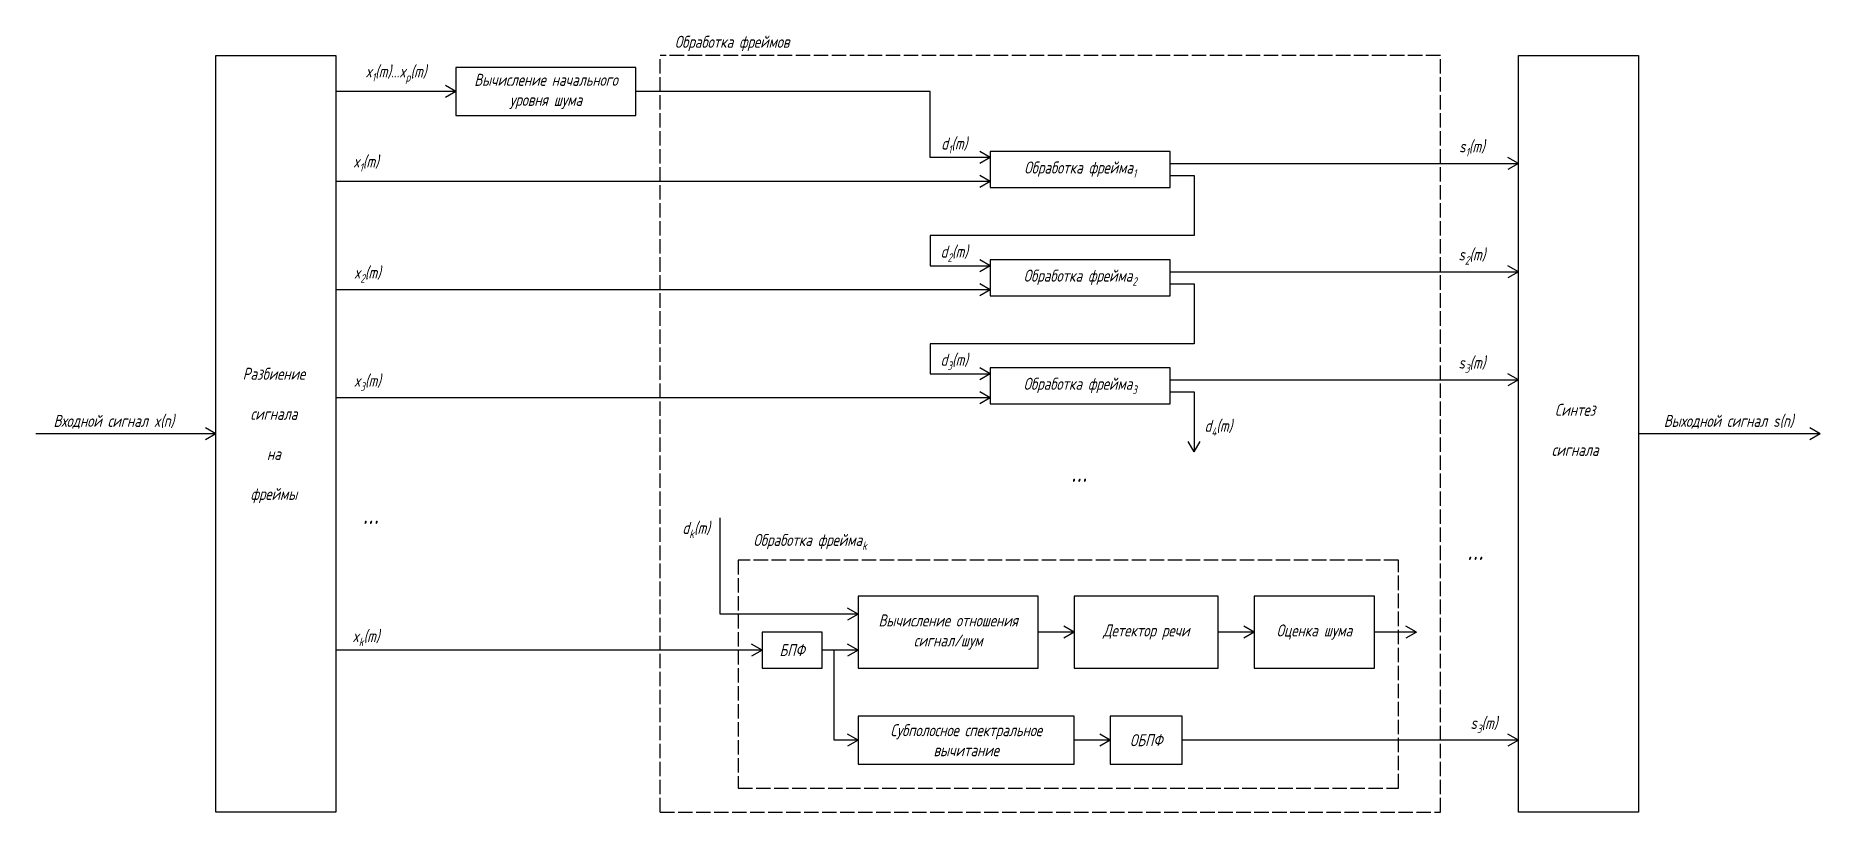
# Model space of a CAD drawing. Extents: x 1752 to 4486, y 50 to 696.
# Drawn here: x 3000 to 4486, y 50 to 696 of the extents above; entities that cross this region are included whole.
import ezdxf

# ---------------------------------------------------------------- set-up
doc = ezdxf.new("R2010")
doc.units = 0
doc.header["$MEASUREMENT"] = 0
doc.linetypes.add('ACAD_ISO02W100', pattern=[15, 12, -3])
doc.layers.get('0').update_dxf_attribs({"linetype": 'CONTINUOUS'})
doc.layers.add('текст', color=7, linetype='CONTINUOUS', lineweight=30)
doc.styles.add('стиль1', font='romans.shx', dxfattribs={"width": 0.75, "oblique": 15, "height": 3.5})

msp = doc.modelspace()

# ---------------------------------------------------------------- texts
at = {"layer": 'текст', "style": 'стиль1'}
for s, width, gutter_width, heights, insert, char_height, attachment_point in [('\\A1;\\pxqc;Обработка фреймов', 128, 17.5, [12.5], (3580, 690), 10, 5), ('\\A1;\\pxqc;x{\\H0.7x;\\S^ 1;}(m)...x{\\H0.7x;\\S^ p;}(m)', 64.245, 17.5, [10.5], (3300, 665), 10, 5), ('\\pxqc;Вычисление начального уровня шума', 150, 17.5, [0], (3425, 650), 10, 5), ('\\A1;\\pxqc;d{\\H0.7x;\\S^ 1;}(m)', 32.414, 17.5, [10.5], (3765, 605), 10, 5), ('\\A1;\\pxqc;s{\\H0.7x;\\S^ 1;}(m)', 32.414, 17.5, [10.5], (4196.2, 602.6), 10, 5), ('\\A1;\\pxqc;x{\\H0.7x;\\S^ 1;}(m)', 32.414, 17.5, [10.5], (3275, 590), 10, 5), ('\\A1;\\pxqc;Обработка фрейма{\\H0.7x;\\S^ 1;}', 150, 52.5, [30], (3870, 585), 10, 5), ('\\A1;\\pxqc;d{\\H0.7x;\\S^ 2;}(m)', 32.414, 17.5, [10.5], (3765, 515), 10, 5), ('\\A1;\\pxqc;s{\\H0.7x;\\S^ 2;}(m)', 32.414, 17.5, [10.5], (4196.2, 512.6), 10, 5), ('\\A1;\\pxqc;x{\\H0.7x;\\S^ 2;}(m)', 32.414, 17.5, [10.5], (3276.2, 497.6), 10, 5), ('\\A1;\\pxqc;Обработка фрейма{\\H0.7x;\\S^ 2;}', 150, 52.5, [30], (3870, 495), 10, 5), ('\\A1;\\pxqc;d{\\H0.7x;\\S^ 3;}(m)', 32.414, 17.5, [10.5], (3765, 425), 10, 5), ('\\pxqc;Разбиение\\P\\Pсигнала\\P \\Pна \\P\\Pфреймы', 65.537, 17.5, [120.4], (3165.6, 420), 10, 1), ('\\A1;\\pxqc;s{\\H0.7x;\\S^ 3;}(m)', 32.414, 17.5, [10.5], (4196.2, 422.6), 10, 5), ('\\A1;\\pxqc;x{\\H0.7x;\\S^ 3;}(m)', 32.414, 17.5, [10.5], (3276.2, 407.6), 10, 5), ('\\A1;\\pxqc;Обработка фрейма{\\H0.7x;\\S^ 3;}', 150, 52.5, [30], (3870, 405), 10, 5), ('\\pxqc;Синтез\\P\\Pсигнала', 64.376, 17.5, [54.8], (4250, 390), 10, 1), ('\\A1;\\pxqc;Входной сигнал x(n)', 135.734, 17.5, [8.87], (3065, 375), 10, 5), ('\\A1;\\pxqc;d{\\H0.7x;\\S^ 4;}(m)', 32.414, 17.5, [10.5], (3985, 370), 10, 5), ('\\A1;\\pxqc;Выходной сигнал s(n)', 135.734, 17.5, [8.87], (4410, 375), 10, 5), ('\\A1;\\pxqc;...', 128, 17.5, [12.5], (3869, 335), 20, 5), ('\\A1;\\pxqc;...', 128, 17.5, [12.5], (3279, 300), 20, 5), ('\\A1;\\pxqc;d{\\H0.7x;\\S^ k;}(m)', 32.414, 17.5, [10.5], (3550, 285), 10, 5), ('\\A1;\\pxqc;Обработка фрейма{\\H0.7x;\\S^ k;}', 128, 17.5, [12.5], (3645, 275), 10, 5), ('\\A1;\\pxqc;...', 128, 17.5, [12.5], (4199, 270), 20, 5), ('\\pxqc;Вычисление отношения сигнал/шум', 150, 17.5, [0], (3760, 200), 10, 5), ('\\A1;\\pxqc;x{\\H0.7x;\\S^ k;}(m)', 32.414, 17.5, [10.5], (3275, 195), 10, 5), ('\\pxqc;Детектор речи', 150, 17.5, [0], (3925, 200), 10, 5), ('\\pxqc;Оценка шума', 150, 17.5, [0], (4065, 200), 10, 5), ('\\pxqc;БПФ', 150, 17.5, [0], (3630, 185), 10, 5), ('\\pxqc;Субполосное спектральное вычитание', 161.444, 17.5, [0], (3775, 110), 10, 5), ('\\A1;\\pxqc;s{\\H0.7x;\\S^ 3;}(m)', 32.414, 17.5, [10.5], (4206.2, 122.6), 10, 5), ('\\pxqc;ОБПФ', 100.129, 17.5, [10.5], (3925, 110), 10, 5)]:
    msp.add_mtext_dynamic_manual_height_columns(s, width=width, gutter_width=gutter_width, heights=heights, dxfattribs=dict(at, insert=insert, char_height=char_height, attachment_point=attachment_point))

# ---------------------------------------------------------------- linework, layer by layer
for p, q in [((3150, 50), (3150, 680)), ((3150, 680), (3250, 680)), ((3250, 680), (3250, 50)), ((3500, 670), (3350, 670)), ((3350, 670), (3350, 630)), ((3500, 630), (3500, 670)), ((4235, 50), (4235, 680)), ((4235, 680), (4335, 680)), ((4335, 680), (4335, 50)), ((3350, 650), (3341.3, 655)), ((3350, 650), (3250, 650)), ((3350, 650), (3341.3, 645)), ((3745, 650), (3500, 650)), ((3745, 595), (3745, 650)), ((3350, 630), (3500, 630)), ((3795, 595), (3745, 595)), ((3795, 595), (3786.3, 600)), ((3795, 595), (3786.3, 590)), ((3795, 600), (3795, 570)), ((3945, 600), (3795, 600)), ((3945, 570), (3945, 600)), ((4235, 590), (4226.3, 595)), ((3795, 575), (3786.3, 580)), ((3945, 590), (4235, 590)), ((3945, 580), (3965, 580)), ((3965, 580), (3965, 530)), ((4235, 590), (4226.3, 585)), ((3795, 575), (3250, 575)), ((3795, 575), (3786.3, 570)), ((3795, 570), (3945, 570)), ((3965, 530), (3745, 530)), ((3745, 530), (3745, 505)), ((3795, 505), (3786.3, 510)), ((3795, 510), (3795, 480)), ((3945, 510), (3795, 510)), ((3945, 480), (3945, 510)), ((3745, 505), (3795, 505)), ((3795, 505), (3786.3, 500)), ((3945, 500), (4235, 500)), ((4235, 500), (4226.3, 505)), ((4235, 500), (4226.3, 495)), ((3795, 485), (3250, 485)), ((3795, 485), (3786.3, 490)), ((3795, 485), (3786.3, 480)), ((3795, 480), (3945, 480)), ((3945, 490), (3965, 490)), ((3965, 490), (3965, 440)), ((3965, 440), (3745, 440)), ((3745, 440), (3745, 415)), ((3795, 415), (3786.3, 420)), ((3795, 420), (3795, 390)), ((3945, 420), (3795, 420)), ((3945, 390), (3945, 420)), ((3745, 415), (3795, 415)), ((3795, 415), (3786.3, 410)), ((3945, 410), (4235, 410)), ((4235, 410), (4226.3, 415)), ((4235, 410), (4226.3, 405)), ((3795, 395), (3250, 395)), ((3795, 395), (3786.3, 400)), ((3795, 395), (3786.3, 390)), ((3795, 390), (3945, 390)), ((3945, 400), (3965, 400)), ((3965, 400), (3965, 350)), ((3150, 365), (3000, 365)), ((3150, 365), (3141.3, 370)), ((3150, 365), (3141.3, 360)), ((3965, 350), (3960, 358.7)), ((3965, 350), (3970, 358.7)), ((4486.4, 365), (4335, 365)), ((4486.4, 365), (4477.8, 370)), ((4486.4, 365), (4477.8, 360)), ((3570, 215), (3570, 295)), ((3835, 230), (3685, 230)), ((3685, 230), (3685, 170)), ((3835, 170), (3835, 230)), ((3985, 230), (3865, 230)), ((3865, 230), (3865, 170)), ((3985, 170), (3985, 230)), ((4115, 230), (4015, 230)), ((4015, 230), (4015, 170)), ((4115, 170), (4115, 230)), ((3685, 215), (3570, 215)), ((3685, 215), (3676.3, 220)), ((3685, 215), (3676.3, 210)), ((3655, 200), (3605, 200)), ((3605, 200), (3605, 170)), ((3655, 170), (3655, 200)), ((3865, 200), (3835, 200)), ((3865, 200), (3856.3, 205)), ((3865, 200), (3856.3, 195)), ((4015, 200), (3985, 200)), ((4015, 200), (4006.3, 205)), ((4015, 200), (4006.3, 195)), ((4150, 200), (4115, 200)), ((4150, 200), (4141.3, 205)), ((4150, 200), (4141.3, 195)), ((3605, 185), (3250, 185)), ((3605, 185), (3596.3, 190)), ((3605, 185), (3596.3, 180)), ((3685, 185), (3655, 185)), ((3665, 110), (3665, 185)), ((3685, 185), (3676.3, 190)), ((3685, 185), (3676.3, 180)), ((3605, 170), (3655, 170)), ((3685, 170), (3835, 170)), ((3865, 170), (3985, 170)), ((4015, 170), (4115, 170)), ((3865, 130), (3685, 130)), ((3685, 130), (3685, 90)), ((3865, 90), (3865, 130)), ((3955, 130), (3895, 130)), ((3895, 130), (3895, 90)), ((3955, 90), (3955, 130)), ((3685, 110), (3665, 110)), ((3685, 110), (3676.3, 115)), ((3685, 110), (3676.3, 105)), ((3895, 110), (3865, 110)), ((3895, 110), (3886.3, 115)), ((3895, 110), (3886.3, 105)), ((4235, 110), (3955, 110)), ((4235, 110), (4226.3, 115)), ((4235, 110), (4226.3, 105)), ((3685, 90), (3865, 90)), ((3895, 90), (3955, 90)), ((3250, 50), (3150, 50)), ((4335, 50), (4235, 50))]:
    msp.add_line(p, q)
at = {"linetype": 'ACAD_ISO02W100'}
for p, q in [((4170, 680), (3520, 680)), ((3520, 50), (3520, 680)), ((4170, 50), (4170, 680)), ((3585, 260), (3585, 70)), ((4135, 260), (3585, 260)), ((4135, 70), (4135, 260)), ((3585, 70), (4135, 70)), ((3520, 50), (4170, 50))]:
    msp.add_line(p, q, dxfattribs=at)

msp.set_redraw_order([(e.dxf.handle, doc.entitydb.next_handle()) for e in msp.query("TEXT MTEXT ATTDEF DIMENSION ARC_DIMENSION")])  # texts and dimensions are drawn at this point

doc.saveas('drawing.dxf')
